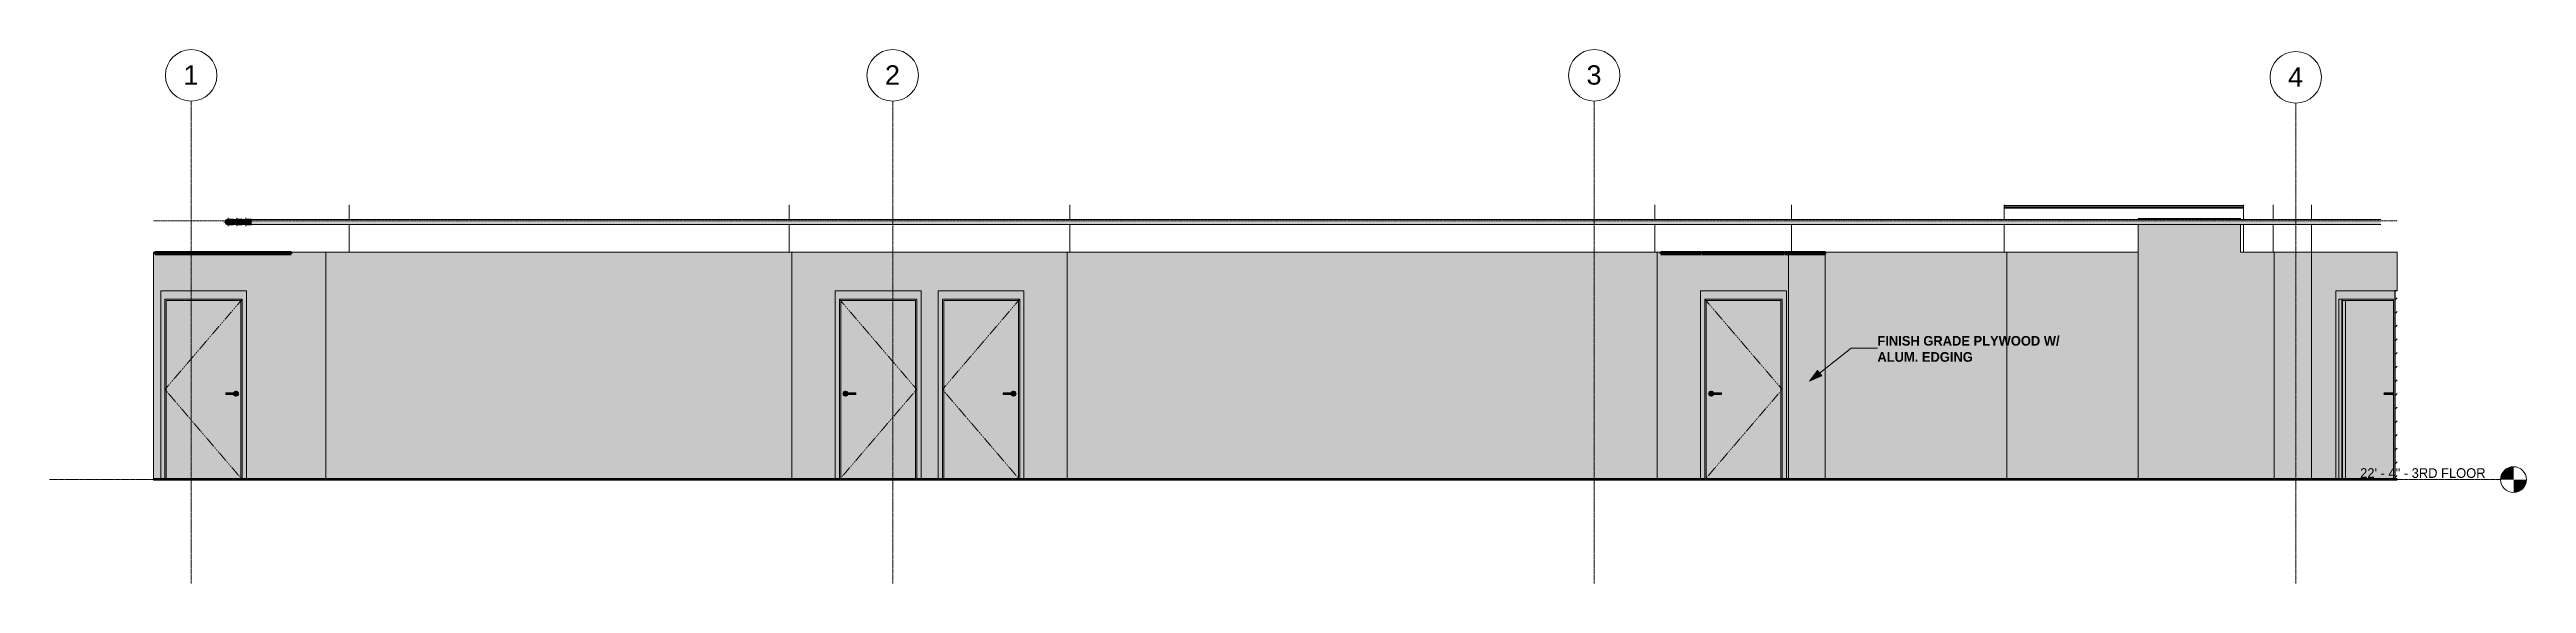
# Model space of a CAD drawing. Header units: inches. Extents: x -3547 to 1531, y 88 to 469.
# Drawn here: x -896 to 259, y 220 to 468 of the extents above; entities that cross this region are included whole.
import ezdxf

# ---------------------------------------------------------------- set-up
doc = ezdxf.new("R2010")
doc.units = ezdxf.units.IN
doc.header["$MEASUREMENT"] = 0
for name, pattern in [('Aligning Line 1_8_', [0.25, 0.125, -0.125]), ('Dash 1_16_', [0.125, 0.0625, -0.0625]), ('Grid Line 1_2_', [0.875, 0.5, -0.125, 0.125, -0.125])]:
    doc.linetypes.add(name, pattern=pattern)
for name, color, linetype, lineweight in [('0-2', 254, 'Continuous', 5), ('0-3', 165, 'Continuous', 5), ('0-4', 10, 'Continuous', 5), ('A-CLNG', 13, 'Continuous', 18), ('A-CLNG-1', 13, 'Continuous', 60), ('A-DOOR', 31, 'Continuous', 18), ('A-DOOR-1', 31, 'Dash 1_16_', 9), ('A-DOOR-2', 31, 'Continuous', 9), ('A-DOOR-FRAM', 31, 'Continuous', 9), ('A-DOOR-FRAM-1', 31, 'Continuous', 18), ('A-DOOR-FRAM-2', 31, 'Continuous', 30), ('A-FLOR-4', 250, 'Continuous', 60), ('A-FLOR-LEVL', 51, 'Continuous', 9), ('A-FLOR-LEVL-1', 51, 'Grid Line 1_2_', 9), ('A-FLOR-LEVL-2', 9, 'Continuous', 9), ('A-FLOR-LEVL-3', 147, 'Continuous', 9), ('A-ROOF-1', 7, 'Continuous', 18), ('A-WALL', 113, 'Continuous', 18), ('A-WALL-2', 113, 'Continuous', 5), ('G-ANNO-SYMB-2', 9, 'Aligning Line 1_8_', 9), ('G-ANNO-TEXT', 231, 'Continuous', 9), ('I-WALL', 2, 'Continuous', 18), ('I-WALL-1', 2, 'Continuous', 5), ('P-PIPE', 3, 'Continuous', 9), ('P-PIPE-1', 3, 'Continuous', 5), ('P-PIPE-CNTR', 3, 'Continuous', 9), ('S-BEAM', 12, 'Continuous', 9), ('S-GRID-1', 1, 'Grid Line 1_2_', 9), ('S-GRID-IDEN', 1, 'Continuous', 9), ('S-GRID-IDEN-1', 147, 'Continuous', 9)]:
    doc.layers.add(name, color=color, linetype=linetype, lineweight=lineweight)
doc.styles.add('Arial', font='arial.ttf', dxfattribs={"height": 9})
doc.styles.add('Century Gothic', font='ufonts.com_century-gothic.ttf', dxfattribs={"height": 4.5})
doc.styles.add('Century Gothic_B', font='GOTHICB.TTF', dxfattribs={"height": 4.5})

msp = doc.modelspace()

# ---------------------------------------------------------------- texts
at = {"layer": 'A-FLOR-LEVL', "insert": (181.2, 273.3), "char_height": 4.5, "width": 72.568, "attachment_point": 1, "style": 'Century Gothic'}
msp.add_mtext('22\' - 4" - 3RD FLOOR', dxfattribs=at)
at = {"layer": 'G-ANNO-TEXT', "char_height": 4.5, "attachment_point": 1, "style": 'Century Gothic_B'}
for s, insert, width in [('FINISH GRADE PLYWOOD W/', (-43.8, 334.9), 104.232), ('ALUM. EDGING', (-43.8, 327.4), 55.752)]:
    msp.add_mtext(s, dxfattribs=dict(at, insert=insert, width=width))

# ---------------------------------------------------------------- blocks, each defined once
blk = doc.blocks.new('Level - Level Head - Circle-V15-Elevation 12 - a')
at = {"layer": 'A-FLOR-LEVL'}
h = blk.add_hatch(color=256, dxfattribs=at)
edge = h.paths.add_edge_path(flags=0)
edge.add_line((-2398.8, 268), (-2404.8, 268))
edge.add_arc((-2398.8, 268), 6, 90, 180, ccw=False)
edge.add_line((-2398.8, 274), (-2398.8, 268))
h = blk.add_hatch(color=256, dxfattribs=at)
edge = h.paths.add_edge_path(flags=0)
edge.add_line((-2398.8, 262), (-2398.8, 268))
edge.add_line((-2398.8, 268), (-2392.8, 268))
edge.add_arc((-2398.8, 268), 6, 270, 360, ccw=False)
at = {"layer": 'A-FLOR-LEVL-2'}
blk.add_circle((-2398.8, 268), 6, dxfattribs=at)
blk = doc.blocks.new('CTR - 2nd Phase_rvt-3-Elevation 12 - a')
at = {"layer": 'A-FLOR-LEVL-1'}
blk.add_line((-3547.3, 268), (-2404.8, 268), dxfattribs=at)
at = {"layer": 'G-ANNO-SYMB-2'}
blk.add_line((-2453.1, 388.6), (-3498.9, 388.6), dxfattribs=at)
at = {"layer": '0-2'}
blk.add_blockref('Level - Level Head - Circle-V15-Elevation 12 - a', (0, 0), dxfattribs=at)
at = {"layer": 'A-FLOR-LEVL', "insert": (-2470.3, 273.3), "char_height": 4.5, "width": 72.568, "attachment_point": 1, "style": 'Century Gothic'}
blk.add_mtext('22\' - 4" - 3RD FLOOR', dxfattribs=at)
blk = doc.blocks.new('Level - Level Head - Circle-V16-Elevation 12 - a')
at = {"layer": 'A-FLOR-LEVL'}
h = blk.add_hatch(color=256, dxfattribs=at)
edge = h.paths.add_edge_path(flags=0)
edge.add_line((-2398.8, 268), (-2404.8, 268))
edge.add_arc((-2398.8, 268), 6, 90, 180, ccw=False)
edge.add_line((-2398.8, 274), (-2398.8, 268))
h = blk.add_hatch(color=256, dxfattribs=at)
edge = h.paths.add_edge_path(flags=0)
edge.add_line((-2398.8, 262), (-2398.8, 268))
edge.add_line((-2398.8, 268), (-2392.8, 268))
edge.add_arc((-2398.8, 268), 6, -90, 0, ccw=False)
at = {"layer": 'A-FLOR-LEVL-3'}
blk.add_circle((-2398.8, 268), 6, dxfattribs=at)
blk = doc.blocks.new('CTR - 1st Phase - Unit Layouts_rvt-3-Elevation 12 - a')
at = {"layer": 'A-FLOR-LEVL-1'}
blk.add_line((-3547.3, 268), (-2404.8, 268), dxfattribs=at)
at = {"layer": '0-3'}
blk.add_blockref('Level - Level Head - Circle-V16-Elevation 12 - a', (0, 0), dxfattribs=at)
at = {"layer": 'A-FLOR-LEVL', "insert": (-2470.3, 273.3), "char_height": 4.5, "width": 72.568, "attachment_point": 1, "style": 'Century Gothic'}
blk.add_mtext('22\' - 4" - 3RD FLOOR', dxfattribs=at)
blk = doc.blocks.new('Grid - Grid Head - Circle-50561-Elevation 12 - a')
at = {"layer": 'S-GRID-IDEN-1'}
for start, end in [(0, 180), (180, 360)]:
    blk.add_arc((-3481.3, 456.3), 12, start, end, dxfattribs=at)
blk = doc.blocks.new('CTR - 1st Phase - Shell_rvt-3-Elevation 12 - a')
at = {"layer": 'A-FLOR-4'}
blk.add_line((-2453.1, 268), (-3498.9, 268), dxfattribs=at)
at = {"layer": 'A-FLOR-LEVL-1'}
blk.add_line((-3547.3, 268), (-2404.8, 268), dxfattribs=at)
at = {"layer": 'A-ROOF-1'}
for p, q in [((-3407.7, 396), (-3407.7, 389.2)), ((-3202.6, 396), (-3202.6, 389.2)), ((-3071.7, 396), (-3071.7, 389.2)), ((-2799.1, 396), (-2799.1, 389.2)), ((-2735.4, 396), (-2735.4, 389.2)), ((-2636.2, 396), (-2636.2, 389.2)), ((-2524.7, 396), (-2524.7, 389.2)), ((-2510.9, 396), (-2510.9, 389.2)), ((-2493, 396), (-2493, 389.2)), ((-3407.7, 386.8), (-3407.7, 374)), ((-3202.6, 386.8), (-3202.6, 373.9)), ((-3071.7, 386.8), (-3071.7, 373.9)), ((-2799.1, 386.8), (-2799.1, 373.9)), ((-2735.4, 386.8), (-2735.4, 373.9)), ((-2636.2, 386.8), (-2636.2, 373.9)), ((-2524.7, 386.8), (-2524.7, 373.9)), ((-2510.9, 386.8), (-2510.9, 373.9)), ((-2493, 386.8), (-2493, 373.9))]:
    blk.add_line(p, q, dxfattribs=at)
at = {"layer": 'S-GRID-1'}
for p, q in [((-3481.3, 219.6), (-3481.3, 444.3)), ((-3154.3, 219.6), (-3154.3, 444.3)), ((-2827.3, 219.6), (-2827.3, 444.3)), ((-2500.3, 219.6), (-2500.3, 443.4))]:
    blk.add_line(p, q, dxfattribs=at)
at = {"layer": '0-3'}
for name, p in [('Grid - Grid Head - Circle-50561-Elevation 12 - a', (0, 0)), ('Grid - Grid Head - Circle-50561-Elevation 12 - a', (327, 0)), ('Grid - Grid Head - Circle-50561-Elevation 12 - a', (654, 0)), ('Grid - Grid Head - Circle-50561-Elevation 12 - a', (981, -0.9)), ('Level - Level Head - Circle-V16-Elevation 12 - a', (0, 0))]:
    blk.add_blockref(name, p, dxfattribs=at)
at = {"layer": 'A-FLOR-LEVL', "insert": (-2470.3, 273.3), "char_height": 4.5, "width": 72.568, "attachment_point": 1, "style": 'Century Gothic'}
blk.add_mtext('22\' - 4" - 3RD FLOOR', dxfattribs=at)
at = {"layer": 'S-GRID-IDEN', "char_height": 9, "width": 8.484, "attachment_point": 1, "style": 'Arial'}
for s, insert in [('1', (-3484.9, 461)), ('2', (-3157.9, 461)), ('3', (-2830.9, 461)), ('4', (-2503.9, 460.1))]:
    blk.add_mtext(s, dxfattribs=dict(at, insert=insert))
blk = doc.blocks.new('CTR - 1st Phase -Stairs _ Elevators_rvt-3-Elevation 12 - a')
at = {"layer": 'A-FLOR-LEVL-1'}
blk.add_line((-3547.3, 268), (-2404.8, 268), dxfattribs=at)
at = {"layer": '0-3'}
blk.add_blockref('Level - Level Head - Circle-V16-Elevation 12 - a', (0, 0), dxfattribs=at)
at = {"layer": 'A-FLOR-LEVL', "insert": (-2470.3, 273.3), "char_height": 4.5, "width": 72.568, "attachment_point": 1, "style": 'Century Gothic'}
blk.add_mtext('22\' - 4" - 3RD FLOOR', dxfattribs=at)
blk = doc.blocks.new('HOLLOW METAL - UNIT DOOR-1758958-Elevation 12 - a')
at = {"layer": 'A-DOOR-2'}
for points in [[(-2454.8, 268), (-2454.8, 307.2), (-2454.9, 307.4), (-2455, 307.6), (-2459, 307.6), (-2459, 307.7), (-2459.1, 307.7), (-2459.2, 307.9), (-2459.2, 308.1), (-2459.1, 308.3), (-2459, 308.3), (-2459, 308.4), (-2458.9, 308.4), (-2455, 308.4), (-2454.9, 308.6), (-2454.8, 308.8), (-2454.8, 351.4), (-2477.1, 351.4), (-2477.1, 268)], [(-2459.2, 308), (-2456.2, 308), (-2456.2, 308.2), (-2456.1, 308.3), (-2456, 308.4), (-2456, 308.4), (-2459, 308.4), (-2459, 308.3), (-2459.1, 308.3), (-2459.2, 308.1)], [(-2456.1, 307.6), (-2456, 307.6), (-2456.1, 307.7), (-2456.2, 307.7), (-2456.2, 307.9), (-2456.2, 308), (-2459.2, 308), (-2459.1, 307.8), (-2459, 307.7), (-2459, 307.6), (-2458.9, 307.6), (-2456.1, 307.6)], [(-2454.9, 308), (-2454.9, 308), (-2454.9, 308.2), (-2455, 308.3), (-2455.1, 308.4), (-2455.2, 308.4), (-2456, 308.4), (-2456.1, 308.3), (-2456.2, 308.3), (-2456.2, 308.1), (-2456.2, 308), (-2454.9, 308)], [(-2455.1, 307.6), (-2455, 307.6), (-2455, 307.7), (-2454.9, 307.7), (-2454.9, 307.9), (-2454.9, 308), (-2456.2, 308), (-2456.2, 307.8), (-2456.1, 307.7), (-2456, 307.6), (-2455.9, 307.6), (-2455.9, 307.6), (-2455.2, 307.6), (-2455.2, 307.6)], [(-2454.8, 308), (-2454.8, 308.4), (-2455.1, 308.4), (-2455, 308.3), (-2454.9, 308.3), (-2454.9, 308.1), (-2454.9, 308)], [(-2454.9, 307.6), (-2454.8, 307.6), (-2454.8, 308), (-2454.9, 308), (-2454.9, 307.8), (-2455, 307.7), (-2455.1, 307.6), (-2455, 307.6), (-2454.9, 307.6)]]:
    blk.add_hatch(color=256, dxfattribs=at).paths.add_polyline_path(points, flags=0)
h = blk.add_hatch(dxfattribs=at)
h.set_pattern_fill('FP_3', color=256, style=0, pattern_type=2)
h.set_pattern_definition([(45, (-3336.265, 0), (-3.18198, 3.18198), [])])
h.paths.add_polyline_path([(-2453.1, 268), (-2453.1, 356), (-2454.2, 356), (-2454.2, 268)], flags=0)
h = blk.add_hatch(color=256, dxfattribs=at)
h.paths.add_polyline_path([(-2454.8, 307.2), (-2454.8, 307.6), (-2455, 307.6), (-2454.9, 307.4), (-2454.8, 307.2)], flags=0)
h.paths.add_polyline_path([(-2454.9, 308.4), (-2454.8, 308.4), (-2454.8, 308.8), (-2454.9, 308.6), (-2455, 308.4), (-2454.9, 308.4)], flags=0)
at = {"layer": 'A-DOOR-FRAM'}
for points in [[(-2481.2, 268), (-2480.3, 268), (-2480.3, 352), (-2454.8, 352), (-2454.8, 268), (-2454.2, 268), (-2454.2, 356), (-2481.7, 356), (-2481.7, 268)], [(-2478.9, 268), (-2478.9, 352), (-2480.3, 352), (-2480.3, 268)], [(-2478.5, 268), (-2478.5, 351.4), (-2454.8, 351.4), (-2454.8, 352), (-2478.9, 352), (-2478.9, 268)], [(-2477.6, 268), (-2477.1, 268), (-2477.1, 351.4), (-2478.5, 351.4), (-2478.5, 268)]]:
    blk.add_hatch(color=256, dxfattribs=at).paths.add_polyline_path(points, flags=0)
at = {"layer": 'A-DOOR-2'}
for p, q in [((-2456, 308.4), (-2458.9, 308.4)), ((-2458.9, 307.6), (-2456, 307.6)), ((-2454.8, 308.4), (-2455.1, 308.4)), ((-2455.1, 307.6), (-2454.8, 307.6))]:
    blk.add_line(p, q, dxfattribs=at)
at = {"layer": 'A-DOOR-2', "flags": 128}
for points in [[(-2455.1, 308.4), (-2455.1, 308.4), (-2455.2, 308.4), (-2455.2, 308.4), (-2455.2, 308.4), (-2455.2, 308.4), (-2455.2, 308.4), (-2455.3, 308.4), (-2455.3, 308.4), (-2455.3, 308.4), (-2455.3, 308.4), (-2455.3, 308.4), (-2455.4, 308.4), (-2455.4, 308.4), (-2455.4, 308.4), (-2455.4, 308.4), (-2455.5, 308.4), (-2455.5, 308.4), (-2455.5, 308.4), (-2455.5, 308.4), (-2455.6, 308.4), (-2455.6, 308.4), (-2455.6, 308.4), (-2455.6, 308.4), (-2455.6, 308.4), (-2455.7, 308.4), (-2455.7, 308.4), (-2455.7, 308.4), (-2455.7, 308.4), (-2455.8, 308.4), (-2455.8, 308.4), (-2455.8, 308.4), (-2455.8, 308.4), (-2455.8, 308.4), (-2455.9, 308.4), (-2455.9, 308.4), (-2455.9, 308.4), (-2455.9, 308.4), (-2455.9, 308.4), (-2456, 308.4), (-2456, 308.4)], [(-2456, 307.6), (-2455.9, 307.6), (-2455.9, 307.6), (-2455.9, 307.6), (-2455.9, 307.6), (-2455.9, 307.6), (-2455.9, 307.6), (-2455.8, 307.6), (-2455.8, 307.6), (-2455.8, 307.6), (-2455.8, 307.6), (-2455.7, 307.6), (-2455.7, 307.6), (-2455.7, 307.6), (-2455.7, 307.6), (-2455.7, 307.6), (-2455.6, 307.6), (-2455.6, 307.6), (-2455.6, 307.6), (-2455.6, 307.6), (-2455.5, 307.6), (-2455.5, 307.6), (-2455.5, 307.6), (-2455.5, 307.6), (-2455.4, 307.6), (-2455.4, 307.6), (-2455.4, 307.6), (-2455.4, 307.6), (-2455.4, 307.6), (-2455.3, 307.6), (-2455.3, 307.6), (-2455.3, 307.6), (-2455.3, 307.6), (-2455.2, 307.6), (-2455.2, 307.6), (-2455.2, 307.6), (-2455.2, 307.6), (-2455.2, 307.6), (-2455.1, 307.6), (-2455.1, 307.6), (-2455.1, 307.6)]]:
    blk.add_lwpolyline(points, dxfattribs=at)
at = {"layer": 'A-DOOR-2'}
for centre, major_axis, start_param, end_param in [((-2458.9, 308), (0, 0.394), 0, 1.570796), ((-2458.9, 308), (0, 0.394), 1.570796, 3.141593), ((-2454.2, 308), (0, 1.18), 0.785398, 1.228112), ((-2454.2, 308), (0, 1.18), 1.911805, 2.356194)]:
    blk.add_ellipse(centre, major_axis=major_axis, ratio=0.707107, start_param=start_param, end_param=end_param, dxfattribs=at)
at = {"layer": 'A-DOOR-FRAM'}
for p, q in [((-2454.2, 356), (-2481.7, 356)), ((-2481.7, 268), (-2481.7, 356)), ((-2480.3, 268), (-2480.3, 352)), ((-2480.3, 352), (-2454.8, 352)), ((-2478.9, 268), (-2478.9, 352)), ((-2478.5, 268), (-2478.5, 351.4)), ((-2478.5, 351.4), (-2454.8, 351.4)), ((-2477.1, 268), (-2477.1, 351.4)), ((-2454.8, 352), (-2454.8, 268))]:
    blk.add_line(p, q, dxfattribs=at)
at = {"layer": 'A-DOOR-FRAM-2'}
for p, q in [((-2454.2, 356), (-2454.2, 268)), ((-2453.1, 356), (-2454.2, 356)), ((-2454.2, 268), (-2453.1, 268))]:
    blk.add_line(p, q, dxfattribs=at)
blk = doc.blocks.new('HOLLOW METAL - UNIT DOOR-V9-Elevation 12 - a')
at = {"layer": 'A-DOOR'}
h = blk.add_hatch(color=256, dxfattribs=at)
h.paths.add_polyline_path([(-3106.8, 268), (-3095.7, 268), (-3095.7, 351.4), (-3130.5, 351.4), (-3130.5, 268)], flags=0)
h.paths.add_polyline_path([(-3098, 306.8), (-3098.3, 306.9), (-3098.6, 307), (-3098.8, 307.2), (-3099, 307.4), (-3099.1, 307.6), (-3102.8, 307.6), (-3102.8, 308.4), (-3099.1, 308.4), (-3099, 308.6), (-3098.8, 308.8), (-3098.6, 309), (-3098.3, 309.1), (-3098, 309.2), (-3097.7, 309.1), (-3097.4, 309), (-3097.1, 308.8), (-3097, 308.6), (-3096.8, 308.3), (-3096.8, 308), (-3096.8, 307.7), (-3097, 307.4), (-3097.1, 307.2), (-3097.4, 307), (-3097.7, 306.9)], flags=0)
for points in [[(-3099.2, 308), (-3098.7, 308), (-3098.7, 308.4), (-3102.8, 308.4), (-3102.8, 308), (-3099.6, 308)], [(-3099, 307.6), (-3098.7, 307.6), (-3098.7, 308), (-3102.8, 308), (-3102.8, 307.6), (-3099.1, 307.6)], [(-3098.5, 308), (-3097.7, 308), (-3097.7, 308.1), (-3097.8, 308.3), (-3097.9, 308.3), (-3098, 308.4), (-3098, 308.4), (-3098.2, 308.4), (-3098.3, 308.4), (-3098.7, 308.4), (-3098.7, 308), (-3098.6, 308)]]:
    blk.add_hatch(color=256, dxfattribs=at).paths.add_polyline_path(points, flags=0)
h = blk.add_hatch(color=256, dxfattribs=at)
h.paths.add_polyline_path([(-3097.8, 308.3), (-3097.7, 308.1), (-3097.7, 308.1), (-3097.7, 308), (-3097.7, 307.9), (-3097.8, 307.7), (-3097.8, 307.8), (-3097.7, 308), (-3097.8, 308.3)], flags=0)
h.paths.add_polyline_path([(-3098, 306.8), (-3097.7, 306.9), (-3097.4, 307), (-3097.1, 307.2), (-3097, 307.4), (-3096.8, 307.7), (-3096.8, 308), (-3096.8, 308.3), (-3097, 308.6), (-3097.1, 308.8), (-3097.4, 309), (-3097.7, 309.1), (-3098, 309.2), (-3098.3, 309.1), (-3098.6, 309), (-3098.8, 308.8), (-3099, 308.6), (-3099.1, 308.4), (-3098.1, 308.4), (-3098.1, 308.4), (-3097.9, 308.4), (-3097.8, 308.3), (-3097.8, 308.3), (-3097.7, 308), (-3097.8, 307.7), (-3097.9, 307.6), (-3098, 307.6), (-3098.2, 307.6), (-3098.3, 307.6), (-3099.1, 307.6), (-3099, 307.4), (-3098.8, 307.2), (-3098.6, 307), (-3098.3, 306.9)], flags=0)
h = blk.add_hatch(color=256, dxfattribs=at)
h.paths.add_polyline_path([(-3097.8, 307.7), (-3097.7, 307.9), (-3097.7, 307.9), (-3097.7, 308), (-3097.7, 308), (-3097.8, 307.7)], flags=0)
h.paths.add_polyline_path([(-3098.7, 307.6), (-3098.6, 307.6), (-3098, 307.6), (-3097.8, 307.7), (-3097.8, 307.7), (-3097.7, 308), (-3098.7, 308), (-3098.7, 307.6)], flags=0)
at = {"layer": 'A-DOOR-FRAM-1'}
for points in [[(-3133.1, 268), (-3131.1, 268), (-3131.1, 352), (-3095.1, 352), (-3095.1, 268), (-3093.1, 268), (-3093.1, 356), (-3133.1, 356), (-3133.1, 332)], [(-3131.1, 268), (-3130.5, 268), (-3130.5, 351.4), (-3095.7, 351.4), (-3095.7, 268), (-3095.1, 268), (-3095.1, 352), (-3131.1, 352), (-3131.1, 332)]]:
    blk.add_hatch(color=256, dxfattribs=at).paths.add_polyline_path(points, flags=0)
at = {"layer": 'A-DOOR-1'}
for p, q in [((-3095.1, 352), (-3131.1, 310)), ((-3131.1, 310), (-3095.1, 268))]:
    blk.add_line(p, q, dxfattribs=at)
at = {"layer": 'A-DOOR-2'}
for p, q in [((-3098.7, 308.4), (-3102.8, 308.4)), ((-3102.8, 308), (-3102.8, 308.4)), ((-3102.8, 307.6), (-3102.8, 308)), ((-3102.8, 307.6), (-3098.7, 307.6))]:
    blk.add_line(p, q, dxfattribs=at)
at = {"layer": 'A-DOOR-2', "flags": 128}
for points in [[(-3098.1, 308.4), (-3098.2, 308.4), (-3098.6, 308.4), (-3098.7, 308.4)], [(-3098.7, 307.6), (-3098.3, 307.6), (-3098.1, 307.6), (-3098.1, 307.6)]]:
    blk.add_lwpolyline(points, dxfattribs=at)
at = {"layer": 'A-DOOR-2'}
for start, end in [(0, 160.3657), (199.5633, 0)]:
    blk.add_arc((-3098, 308), 1.18, start, end, dxfattribs=at)
at = {"layer": 'A-DOOR-FRAM'}
for p, q in [((-3133.1, 268), (-3133.1, 356)), ((-3093.1, 356), (-3133.1, 356)), ((-3131.1, 268), (-3131.1, 352)), ((-3131.1, 352), (-3095.1, 352)), ((-3130.5, 268), (-3130.5, 351.4)), ((-3130.5, 351.4), (-3095.7, 351.4)), ((-3095.7, 351.4), (-3095.7, 268)), ((-3095.1, 352), (-3095.1, 268)), ((-3093.1, 268), (-3093.1, 356))]:
    blk.add_line(p, q, dxfattribs=at)
blk = doc.blocks.new('HOLLOW METAL - UNIT DOOR-1759144-Elevation 12 - a')
at = {"layer": 'A-DOOR'}
h = blk.add_hatch(color=256, dxfattribs=at)
h.paths.add_polyline_path([(-3178.5, 268), (-3143.7, 268), (-3143.7, 351.4), (-3178.5, 351.4), (-3178.5, 300)], flags=0)
h.paths.add_polyline_path([(-3176.3, 306.8), (-3176.6, 306.9), (-3176.9, 307), (-3177.1, 307.2), (-3177.3, 307.4), (-3177.4, 307.7), (-3177.5, 308), (-3177.4, 308.3), (-3177.3, 308.6), (-3177.1, 308.8), (-3176.9, 309), (-3176.6, 309.1), (-3176.2, 309.2), (-3176, 309.1), (-3175.7, 309), (-3175.4, 308.8), (-3175.2, 308.6), (-3175.2, 308.4), (-3171.4, 308.4), (-3171.4, 307.6), (-3175.2, 307.6), (-3175.2, 307.4), (-3175.4, 307.2), (-3175.7, 307), (-3176, 306.9), (-3176.2, 306.8)], flags=0)
h = blk.add_hatch(color=256, dxfattribs=at)
h.paths.add_polyline_path([(-3176.4, 307.7), (-3176.5, 307.9), (-3176.6, 307.9), (-3176.6, 308), (-3176.5, 308.1), (-3176.5, 308.3), (-3176.5, 308.3), (-3176.5, 308), (-3176.5, 307.7)], flags=0)
h.paths.add_polyline_path([(-3176.3, 306.8), (-3176, 306.9), (-3175.7, 307), (-3175.4, 307.2), (-3175.2, 307.4), (-3175.2, 307.6), (-3176.3, 307.6), (-3176.4, 307.7), (-3176.4, 307.7), (-3176.5, 308), (-3176.4, 308.3), (-3176.3, 308.4), (-3176.2, 308.4), (-3176.1, 308.4), (-3176, 308.4), (-3175.2, 308.4), (-3175.2, 308.6), (-3175.4, 308.8), (-3175.7, 309), (-3176, 309.1), (-3176.3, 309.2), (-3176.6, 309.1), (-3176.9, 309), (-3177.1, 308.8), (-3177.3, 308.6), (-3177.4, 308.3), (-3177.5, 308), (-3177.4, 307.7), (-3177.3, 307.4), (-3177.1, 307.2), (-3176.9, 307), (-3176.6, 306.9)], flags=0)
h = blk.add_hatch(color=256, dxfattribs=at)
h.paths.add_polyline_path([(-3176.4, 308.3), (-3176.5, 308.1), (-3176.6, 308.1), (-3176.6, 308), (-3176.5, 308), (-3176.5, 308.3)], flags=0)
h.paths.add_polyline_path([(-3176.3, 308), (-3175.6, 308), (-3175.6, 308.4), (-3175.6, 308.4), (-3176.2, 308.4), (-3176.2, 308.4), (-3176.3, 308.4), (-3176.4, 308.3), (-3176.4, 308.3), (-3176.5, 308), (-3176.3, 308)], flags=0)
for points in [[(-3175.6, 307.6), (-3175.6, 308), (-3176.6, 308), (-3176.5, 307.9), (-3176.5, 307.7), (-3176.4, 307.7), (-3176.3, 307.6), (-3176.2, 307.6), (-3176.1, 307.6), (-3176, 307.6), (-3175.6, 307.6)], [(-3175.6, 308), (-3171.4, 308), (-3171.4, 308.4), (-3175.6, 308.4), (-3175.6, 308.1)], [(-3174.2, 307.6), (-3171.4, 307.6), (-3171.4, 308), (-3175.6, 308), (-3175.6, 307.6), (-3174.7, 307.6)]]:
    blk.add_hatch(color=256, dxfattribs=at).paths.add_polyline_path(points, flags=0)
at = {"layer": 'A-DOOR-FRAM-1'}
for points in [[(-3179.1, 268), (-3179.1, 352), (-3143.1, 352), (-3143.1, 268), (-3141.1, 268), (-3141.1, 356), (-3181.1, 356), (-3181.1, 268)], [(-3178.5, 268), (-3178.5, 351.4), (-3143.7, 351.4), (-3143.7, 268), (-3143.1, 268), (-3143.1, 352), (-3179.1, 352), (-3179.1, 268)]]:
    blk.add_hatch(color=256, dxfattribs=at).paths.add_polyline_path(points, flags=0)
at = {"layer": 'A-DOOR-1'}
for p, q in [((-3179.1, 352), (-3143.1, 310)), ((-3143.1, 310), (-3179.1, 268))]:
    blk.add_line(p, q, dxfattribs=at)
at = {"layer": 'A-DOOR-2'}
for p, q in [((-3171.4, 308.4), (-3175.6, 308.4)), ((-3175.6, 307.6), (-3171.4, 307.6)), ((-3171.4, 308.4), (-3171.4, 308)), ((-3171.4, 308), (-3171.4, 307.6))]:
    blk.add_line(p, q, dxfattribs=at)
at = {"layer": 'A-DOOR-2', "flags": 128}
for points in [[(-3175.6, 308.4), (-3175.6, 308.4), (-3175.6, 308.4), (-3175.7, 308.4), (-3175.7, 308.4), (-3175.7, 308.4), (-3175.7, 308.4), (-3175.7, 308.4), (-3175.8, 308.4), (-3175.8, 308.4), (-3175.8, 308.4), (-3175.8, 308.4), (-3175.9, 308.4), (-3175.9, 308.4), (-3175.9, 308.4), (-3175.9, 308.4), (-3175.9, 308.4), (-3176, 308.4), (-3176, 308.4), (-3176, 308.4), (-3176, 308.4), (-3176, 308.4), (-3176, 308.4), (-3176, 308.4), (-3176.1, 308.4), (-3176.1, 308.4), (-3176.1, 308.4), (-3176.1, 308.4), (-3176.1, 308.4), (-3176.1, 308.4), (-3176.1, 308.4), (-3176.1, 308.4), (-3176.1, 308.4), (-3176.2, 308.4), (-3176.2, 308.4), (-3176.2, 308.4), (-3176.2, 308.4), (-3176.2, 308.4), (-3176.2, 308.4), (-3176.2, 308.4)], [(-3176.2, 307.6), (-3176.2, 307.6), (-3176.2, 307.6), (-3176.2, 307.6), (-3176.2, 307.6), (-3176.2, 307.6), (-3176.2, 307.6), (-3176.1, 307.6), (-3176.1, 307.6), (-3176.1, 307.6), (-3176.1, 307.6), (-3176.1, 307.6), (-3176.1, 307.6), (-3176.1, 307.6), (-3176.1, 307.6), (-3176.1, 307.6), (-3176.1, 307.6), (-3176, 307.6), (-3176, 307.6), (-3176, 307.6), (-3176, 307.6), (-3176, 307.6), (-3176, 307.6), (-3175.9, 307.6), (-3175.9, 307.6), (-3175.9, 307.6), (-3175.9, 307.6), (-3175.9, 307.6), (-3175.8, 307.6), (-3175.8, 307.6), (-3175.8, 307.6), (-3175.8, 307.6), (-3175.7, 307.6), (-3175.7, 307.6), (-3175.7, 307.6), (-3175.7, 307.6), (-3175.7, 307.6), (-3175.6, 307.6), (-3175.6, 307.6), (-3175.6, 307.6), (-3175.6, 307.6)]]:
    blk.add_lwpolyline(points, dxfattribs=at)
at = {"layer": 'A-DOOR-2'}
for start, end in [(19.6343, 180), (180, 340.4367)]:
    blk.add_arc((-3176.3, 308), 1.18, start, end, dxfattribs=at)
at = {"layer": 'A-DOOR-FRAM'}
for p, q in [((-3141.1, 356), (-3181.1, 356)), ((-3181.1, 356), (-3181.1, 268)), ((-3179.1, 352), (-3143.1, 352)), ((-3179.1, 268), (-3179.1, 352)), ((-3178.5, 351.4), (-3143.7, 351.4)), ((-3178.5, 268), (-3178.5, 351.4)), ((-3143.7, 351.4), (-3143.7, 268)), ((-3143.1, 352), (-3143.1, 268)), ((-3141.1, 356), (-3141.1, 268))]:
    blk.add_line(p, q, dxfattribs=at)
blk = doc.blocks.new('HOLLOW METAL - UNIT DOOR-2058696-Elevation 12 - a')
at = {"layer": 'A-DOOR'}
h = blk.add_hatch(color=256, dxfattribs=at)
h.paths.add_polyline_path([(-2740.3, 268), (-2740.3, 351.4), (-2775.1, 351.4), (-2775.1, 268), (-2747.3, 268)], flags=0)
h.paths.add_polyline_path([(-2772.8, 306.8), (-2773.1, 306.9), (-2773.4, 307), (-2773.7, 307.2), (-2773.9, 307.4), (-2774, 307.7), (-2774, 308), (-2774, 308.3), (-2773.8, 308.6), (-2773.7, 308.8), (-2773.4, 309), (-2773.1, 309.1), (-2772.8, 309.2), (-2772.5, 309.1), (-2772.3, 309), (-2772, 308.8), (-2771.8, 308.6), (-2771.7, 308.4), (-2768, 308.4), (-2768, 307.6), (-2771.7, 307.6), (-2771.8, 307.4), (-2772, 307.2), (-2772.3, 307), (-2772.5, 306.9), (-2772.8, 306.8)], flags=0)
h = blk.add_hatch(color=256, dxfattribs=at)
h.paths.add_polyline_path([(-2773, 307.7), (-2773.1, 307.9), (-2773.1, 307.9), (-2773.1, 308), (-2773.1, 308.1), (-2773, 308.3), (-2773, 308.3), (-2773.1, 308), (-2773, 307.7)], flags=0)
h.paths.add_polyline_path([(-2772.8, 306.8), (-2772.5, 306.9), (-2772.3, 307), (-2772, 307.2), (-2771.8, 307.4), (-2771.7, 307.6), (-2772.9, 307.6), (-2773, 307.7), (-2773, 307.7), (-2773.1, 308), (-2773, 308.3), (-2772.9, 308.4), (-2772.8, 308.4), (-2772.7, 308.4), (-2772.6, 308.4), (-2771.7, 308.4), (-2771.8, 308.6), (-2772, 308.8), (-2772.3, 309), (-2772.5, 309.1), (-2772.8, 309.2), (-2773.1, 309.1), (-2773.4, 309), (-2773.7, 308.8), (-2773.9, 308.6), (-2774, 308.3), (-2774, 308), (-2774, 307.7), (-2773.8, 307.4), (-2773.7, 307.2), (-2773.4, 307), (-2773.1, 306.9)], flags=0)
h = blk.add_hatch(color=256, dxfattribs=at)
h.paths.add_polyline_path([(-2773, 308.3), (-2773.1, 308.1), (-2773.1, 308.1), (-2773.1, 308), (-2773.1, 308), (-2773, 308.3)], flags=0)
h.paths.add_polyline_path([(-2772.9, 308), (-2772.2, 308), (-2772.2, 308.4), (-2772.2, 308.4), (-2772.8, 308.4), (-2772.8, 308.4), (-2772.9, 308.4), (-2773, 308.3), (-2773, 308.3), (-2773.1, 308), (-2772.9, 308)], flags=0)
for points in [[(-2772.7, 307.6), (-2772.5, 307.6), (-2772.2, 307.6), (-2772.2, 308), (-2773.1, 308), (-2773.1, 307.9), (-2773, 307.7), (-2773, 307.7), (-2772.9, 307.6), (-2772.8, 307.6)], [(-2771.7, 308), (-2768, 308), (-2768, 308.4), (-2772.2, 308.4), (-2772.2, 308), (-2771.8, 308)], [(-2771.8, 307.6), (-2768, 307.6), (-2768, 308), (-2772.2, 308), (-2772.2, 307.6), (-2772, 307.6)]]:
    blk.add_hatch(color=256, dxfattribs=at).paths.add_polyline_path(points, flags=0)
at = {"layer": 'A-DOOR-FRAM-1'}
for points in [[(-2737.7, 268), (-2737.7, 356), (-2777.7, 356), (-2777.7, 268), (-2775.7, 268), (-2775.7, 352), (-2739.7, 352), (-2739.7, 268)], [(-2739.7, 268), (-2739.7, 352), (-2775.7, 352), (-2775.7, 268), (-2775.1, 268), (-2775.1, 351.4), (-2740.3, 351.4), (-2740.3, 268)]]:
    blk.add_hatch(color=256, dxfattribs=at).paths.add_polyline_path(points, flags=0)
at = {"layer": 'A-DOOR-1'}
for p, q in [((-2775.7, 352), (-2739.7, 310)), ((-2739.7, 310), (-2775.7, 268))]:
    blk.add_line(p, q, dxfattribs=at)
at = {"layer": 'A-DOOR-2'}
for p, q in [((-2768, 308.4), (-2772.2, 308.4)), ((-2772.2, 307.6), (-2768, 307.6)), ((-2768, 308.4), (-2768, 308)), ((-2768, 308), (-2768, 307.6))]:
    blk.add_line(p, q, dxfattribs=at)
at = {"layer": 'A-DOOR-2', "flags": 128}
for points in [[(-2772.2, 308.4), (-2772.6, 308.4), (-2772.7, 308.4), (-2772.7, 308.4)], [(-2772.7, 307.6), (-2772.6, 307.6), (-2772.2, 307.6), (-2772.2, 307.6)]]:
    blk.add_lwpolyline(points, dxfattribs=at)
at = {"layer": 'A-DOOR-2'}
for start, end in [(19.6343, 180), (180, 340.4367)]:
    blk.add_arc((-2772.8, 308), 1.18, start, end, dxfattribs=at)
at = {"layer": 'A-DOOR-FRAM'}
for p, q in [((-2775.7, 352), (-2739.7, 352)), ((-2775.7, 268), (-2775.7, 352)), ((-2775.1, 351.4), (-2740.3, 351.4)), ((-2775.1, 268), (-2775.1, 351.4)), ((-2740.3, 351.4), (-2740.3, 268)), ((-2739.7, 352), (-2739.7, 268))]:
    blk.add_line(p, q, dxfattribs=at)
blk = doc.blocks.new('Elbow - PVC - Sch 40 - Standard-2079255-Elevation 12 - a')
at = {"layer": 'P-PIPE'}
h = blk.add_hatch(color=256, dxfattribs=at)
h.paths.add_polyline_path([(-3464, 386.7), (-3463.7, 386.7), (-3463.3, 386.9), (-3463, 387), (-3462.8, 387.4), (-3462.7, 387.7), (-3462.7, 388), (-3462.7, 388.3), (-3462.9, 388.7), (-3463, 389), (-3463.4, 389.2), (-3463.7, 389.3), (-3464, 389.3), (-3464.3, 389.3), (-3464.7, 389.1), (-3465, 389), (-3465.2, 388.6), (-3465.3, 388.3), (-3465.3, 388), (-3465.3, 387.7), (-3465.1, 387.3), (-3465, 387), (-3464.6, 386.8), (-3464.3, 386.7), (-3464.2, 386.7)], flags=0)
h.paths.add_polyline_path([(-3464, 386.8), (-3464.3, 386.9), (-3464.6, 387), (-3464.8, 387.2), (-3465, 387.4), (-3465.1, 387.7), (-3465.2, 388), (-3465.1, 388.3), (-3465, 388.6), (-3464.8, 388.9), (-3464.6, 389), (-3464.3, 389.1), (-3464, 389.2), (-3463.7, 389.1), (-3463.4, 389), (-3463.2, 388.8), (-3463, 388.6), (-3462.8, 388.2), (-3462.8, 388), (-3462.9, 387.7), (-3463, 387.4), (-3463.2, 387.1), (-3463.4, 387), (-3463.7, 386.9), (-3463.8, 386.8)], flags=0)
for points in [[(-3462.6, 388), (-3462.6, 389.3), (-3463.9, 389.3), (-3463.6, 389.3), (-3463.3, 389.2), (-3463, 388.9), (-3462.8, 388.6), (-3462.7, 388.3), (-3462.6, 388)], [(-3462.6, 386.7), (-3462.6, 388), (-3462.7, 388), (-3462.7, 387.7), (-3462.9, 387.3), (-3463, 387), (-3463.3, 386.8), (-3463.7, 386.7), (-3463.9, 386.7), (-3462.8, 386.7), (-3462.7, 386.7)], [(-3462.6, 388), (-3461.5, 388), (-3461.5, 389.3), (-3462.6, 389.3), (-3462.6, 388.1)], [(-3461.5, 386.7), (-3461.5, 388), (-3462.6, 388), (-3462.6, 386.7), (-3462.2, 386.7)]]:
    blk.add_hatch(color=256, dxfattribs=at).paths.add_polyline_path(points, flags=0)
for p, q in [((-3465.2, 388.6), (-3465.2, 388.6)), ((-3464.6, 386.8), (-3464.6, 386.8)), ((-3461.5, 389.3), (-3462.6, 389.3)), ((-3462.6, 386.7), (-3461.5, 386.7)), ((-3461.5, 389.3), (-3461.5, 388)), ((-3461.5, 388), (-3461.5, 386.7))]:
    blk.add_line(p, q, dxfattribs=at)
at = {"layer": 'P-PIPE', "flags": 128}
for points in [[(-3465.3, 387.8), (-3465.3, 387.9), (-3465.3, 388)], [(-3465.1, 387.2), (-3465.1, 387.3), (-3465.1, 387.3)], [(-3464.8, 389.1), (-3464.7, 389.1), (-3464.7, 389.1)], [(-3464.3, 389.3), (-3464.1, 389.3), (-3464, 389.3)], [(-3464, 389.3), (-3463.8, 389.3), (-3463.4, 389.3), (-3462.8, 389.3), (-3462.6, 389.3)], [(-3462.6, 386.7), (-3463.3, 386.7), (-3463.8, 386.7), (-3464, 386.7), (-3464, 386.7)]]:
    blk.add_lwpolyline(points, dxfattribs=at)
at = {"layer": 'P-PIPE'}
for start, end in [(0, 180), (180, 0)]:
    blk.add_arc((-3464, 388), 1.34, start, end, dxfattribs=at)
blk = doc.blocks.new('Dimension Lumber - 2x10-2069430-Elevation 12 - a')
at = {"layer": 'S-BEAM'}
for points in [[(-2524.7, 395.7), (-2524.7, 396), (-2636.2, 396), (-2636.2, 395.7), (-2526.7, 395.7)], [(-2526.7, 395.7), (-2524.7, 395.7), (-2524.7, 395.7), (-2636.2, 395.7), (-2636.2, 395.7), (-2530.8, 395.7)]]:
    blk.add_hatch(color=256, dxfattribs=at).paths.add_polyline_path(points, flags=0)
blk.add_line((-2636.2, 395.7), (-2524.7, 395.7), dxfattribs=at)
blk.add_line((-2636.2, 395.7), (-2524.7, 395.7), dxfattribs=at)
blk = doc.blocks.new('Level - Level Head - Circle-50818-Elevation 12 - a')
at = {"layer": 'A-FLOR-LEVL'}
h = blk.add_hatch(color=256, dxfattribs=at)
edge = h.paths.add_edge_path(flags=0)
edge.add_line((-2398.8, 268), (-2404.8, 268))
edge.add_arc((-2398.8, 268), 6, 90, 180, ccw=False)
edge.add_line((-2398.8, 274), (-2398.8, 268))
h = blk.add_hatch(color=256, dxfattribs=at)
edge = h.paths.add_edge_path(flags=0)
edge.add_line((-2398.8, 262), (-2398.8, 268))
edge.add_line((-2398.8, 268), (-2392.8, 268))
edge.add_arc((-2398.8, 268), 6, 270, 360, ccw=False)
blk.add_circle((-2398.8, 268), 6, dxfattribs=at)

# ---------------------------------------------------------------- hatches: boundary and pattern name
at = {"layer": 'A-CLNG'}
msp.add_hatch(color=256, dxfattribs=at).paths.add_polyline_path([(-814.8, 373.1), (-783.2, 373.1), (-783.2, 373.8), (-846.8, 373.8), (-846.8, 373.1), (-842, 373.1)], flags=0)
h = msp.add_hatch(color=256, dxfattribs=at)
h.paths.add_polyline_path([(-144.7, 373.1), (-125.8, 373.1), (-125.8, 373.8), (-144.7, 373.8), (-144.7, 373.4)], flags=0)
h.paths.add_polyline_path([(-68.2, 373.1), (-68.2, 373.8), (-87.1, 373.8), (-87.1, 373.1), (-79.4, 373.1)], flags=0)
h.paths.add_polyline_path([(-125.5, 373.1), (-87.4, 373.1), (-87.4, 373.8), (-125.5, 373.8), (-125.5, 373.4)], flags=0)
at = {"layer": 'A-WALL-2'}
h = msp.add_hatch(color=256, dxfattribs=at)
h.paths.add_polyline_path([(67.6, 268), (77.8, 268), (77.8, 374), (15.3, 374), (15.3, 373.9), (16.6, 373.9), (16.6, 268)], flags=0)
h.paths.add_polyline_path([(125.5, 373.9), (126.8, 373.9), (126.8, 374), (125.5, 374), (125.5, 373.9)], flags=0)
at = {"layer": 'G-ANNO-TEXT'}
msp.add_hatch(color=256, dxfattribs=at).paths.add_polyline_path([(-75.4, 313.9), (-69.7, 316.3), (-71.7, 318.9)], flags=0)
at = {"layer": 'I-WALL'}
h = msp.add_hatch(color=256, dxfattribs=at)
h.paths.add_polyline_path([(-847.4, 268), (-844, 268), (-844, 356), (-804, 356), (-804, 268), (-767, 268), (-767, 374), (-847.4, 374), (-847.4, 309.2)], flags=0)
h.paths.add_polyline_path([(-798.4, 373.1), (-846.8, 373.1), (-846.8, 373.8), (-783.2, 373.8), (-783.2, 373.1)], flags=0)
for points in [[(-716.7, 268), (-690.2, 268), (-690.2, 374), (-767, 374), (-767, 268)], [(-489.6, 268), (-481.6, 268), (-481.6, 356), (-441.6, 356), (-441.6, 268), (-421.4, 268), (-421.4, 373.9), (-549.8, 373.9), (-549.8, 268), (-529.6, 268), (-529.6, 356), (-489.6, 356), (-489.6, 300)], [(198.4, 356), (198.4, 356), (198.4, 364)]]:
    msp.add_hatch(color=256, dxfattribs=at).paths.add_polyline_path(points, flags=0)
h = msp.add_hatch(color=256, dxfattribs=at)
h.paths.add_polyline_path([(-146.4, 268), (-126.2, 268), (-126.2, 356), (-86.2, 356), (-86.2, 268), (-85.2, 268), (-85.2, 373.1), (-87.1, 373.1), (-87.1, 373.8), (-85.2, 373.8), (-85.2, 374), (-146.4, 374), (-146.4, 332)], flags=0)
h.paths.add_polyline_path([(-95.8, 373.1), (-125.5, 373.1), (-125.5, 373.8), (-87.4, 373.8), (-87.4, 373.1)], flags=0)
h.paths.add_polyline_path([(-128.5, 373.1), (-144.7, 373.1), (-144.7, 373.8), (-125.8, 373.8), (-125.8, 373.1)], flags=0)
h = msp.add_hatch(color=256, dxfattribs=at)
h.paths.add_polyline_path([(-68.2, 268), (-68.2, 373.1), (-85.2, 373.1), (-85.2, 268)], flags=0)
h.paths.add_polyline_path([(-68.2, 373.8), (-68.2, 373.9), (-85.2, 373.9), (-85.2, 373.8), (-79.4, 373.8)], flags=0)
at = {"layer": 'I-WALL-1'}
h = msp.add_hatch(color=256, dxfattribs=at)
h.paths.add_polyline_path([(77.8, 268), (125.5, 268), (125.5, 386.8), (77.8, 386.8), (77.8, 332)], flags=0)
h.paths.add_polyline_path([(100.3, 389.2), (125.5, 389.2), (125.5, 389.7), (77.8, 389.7), (77.8, 389.2), (96.2, 389.2)], flags=0)
for points in [[(-651.4, 268), (-549.8, 268), (-549.8, 373.9), (-690.2, 373.9), (-690.2, 268)], [(-389.9, 268), (-146.4, 268), (-146.4, 373.9), (-421.4, 373.9), (-421.4, 268)], [(-63.1, 268), (10.6, 268), (10.6, 373.9), (-68.2, 373.9), (-68.2, 268)], [(10.6, 268), (16.6, 268), (16.6, 373.9), (10.6, 373.9), (10.6, 332)], [(131.5, 268), (132.6, 268), (132.6, 373.9), (125.5, 373.9), (125.5, 268)], [(141.1, 268), (141.1, 373.9), (132.6, 373.9), (132.6, 268), (133, 268)], [(158.5, 268), (158.5, 373.9), (141.1, 373.9), (141.1, 268)], [(169.8, 268), (169.8, 356), (198.4, 356), (198.4, 373.9), (158.5, 373.9), (158.5, 268), (165.7, 268)]]:
    msp.add_hatch(color=256, dxfattribs=at).paths.add_polyline_path(points, flags=0)
at = {"layer": 'P-PIPE'}
for points in [[(-812.5, 386.8), (-812.1, 386.9), (-811.9, 387), (-811.7, 387.2), (-811.5, 387.4), (-811.4, 387.7), (-811.3, 388.1), (-811.4, 388.3), (-811.5, 388.6), (-811.7, 388.9), (-812, 389.1), (-812.2, 389.1), (-812.5, 389.2), (-812.8, 389.1), (-813.1, 389), (-813.3, 388.8), (-813.6, 388.6), (-813.7, 388.3), (-813.7, 388), (-813.7, 387.7), (-813.5, 387.4), (-813.3, 387.2), (-813.1, 387), (-812.8, 386.9), (-812.7, 386.8)], [(-808.5, 386.8), (-808.1, 386.9), (-807.9, 387), (-807.7, 387.2), (-807.5, 387.4), (-807.4, 387.7), (-807.3, 388.1), (-807.4, 388.3), (-807.5, 388.6), (-807.7, 388.8), (-808, 389.1), (-808.2, 389.1), (-808.5, 389.2), (-808.8, 389.1), (-809.1, 389), (-809.3, 388.8), (-809.6, 388.6), (-809.7, 388.3), (-809.7, 388), (-809.7, 387.7), (-809.5, 387.4), (-809.3, 387.2), (-809.1, 387), (-808.8, 386.9), (-808.6, 386.8)], [(-804.3, 386.8), (-803.9, 386.9), (-803.7, 387), (-803.4, 387.2), (-803.2, 387.4), (-803.1, 387.7), (-803.1, 388.1), (-803.1, 388.3), (-803.2, 388.6), (-803.4, 388.8), (-803.7, 389.1), (-804, 389.1), (-804.3, 389.2), (-804.6, 389.1), (-804.9, 389), (-805.1, 388.8), (-805.3, 388.6), (-805.4, 388.3), (-805.4, 388), (-805.4, 387.7), (-805.3, 387.4), (-805.1, 387.2), (-804.9, 387), (-804.5, 386.8), (-804.4, 386.8)]]:
    msp.add_hatch(color=256, dxfattribs=at).paths.add_polyline_path(points, flags=0)
at = {"layer": 'P-PIPE-1'}
for points in [[(-810, 388), (-809.8, 388), (-809.8, 388.3), (-809.7, 388.7), (-809.5, 389), (-809.2, 389.2), (-810, 389.2), (-810, 388.1)], [(-810, 386.8), (-809.1, 386.8), (-809.2, 386.9), (-809.5, 387), (-809.7, 387.4), (-809.8, 387.7), (-809.8, 388), (-810, 388), (-810, 386.8)], [(-806, 388), (-805.6, 388), (-805.6, 388.3), (-805.4, 388.7), (-805.2, 389), (-804.9, 389.2), (-806, 389.2), (-806, 388.2)], [(-806, 386.8), (-804.9, 386.8), (-805, 386.9), (-805.2, 387), (-805.5, 387.4), (-805.6, 387.7), (-805.6, 388), (-806, 388), (-806, 386.8)], [(190.2, 388), (191, 388), (190.9, 388.3), (190.8, 388.6), (190.6, 388.9), (190.4, 389), (190.1, 389.1), (189.8, 389.2), (-801.7, 389.2), (-801.7, 388), (182, 388)], [(-242.8, 386.8), (189.8, 386.8), (190.1, 386.9), (190.4, 387), (190.6, 387.2), (190.8, 387.4), (190.9, 387.7), (191, 388), (-801.7, 388), (-801.7, 386.8), (-251, 386.8)]]:
    msp.add_hatch(color=256, dxfattribs=at).paths.add_polyline_path(points, flags=0)

# ---------------------------------------------------------------- linework, layer by layer
at = {"layer": 'A-CLNG-1'}
for p, q in [((-783.2, 373.8), (-846.8, 373.8)), ((-846.8, 373.8), (-846.8, 373.1)), ((-846.8, 373.1), (-783.2, 373.1)), ((-783.2, 373.1), (-783.2, 373.8)), ((-125.8, 373.8), (-144.7, 373.8)), ((-144.7, 373.8), (-144.7, 373.1)), ((-144.7, 373.1), (-125.8, 373.1)), ((-125.8, 373.1), (-125.8, 373.8)), ((-87.4, 373.8), (-125.5, 373.8)), ((-125.5, 373.8), (-125.5, 373.1)), ((-125.5, 373.1), (-87.4, 373.1)), ((-87.4, 373.1), (-87.4, 373.8)), ((-68.2, 373.8), (-87.1, 373.8)), ((-87.1, 373.8), (-87.1, 373.1)), ((-87.1, 373.1), (-68.2, 373.1)), ((-68.2, 373.1), (-68.2, 373.8))]:
    msp.add_line(p, q, dxfattribs=at)
at = {"layer": 'A-FLOR-LEVL-1'}
msp.add_line((-895.8, 268), (246.7, 268), dxfattribs=at)
at = {"layer": 'A-WALL'}
for p, q in [((77.8, 374), (15.3, 374)), ((126.8, 374), (125.5, 374))]:
    msp.add_line(p, q, dxfattribs=at)
at = {"layer": 'G-ANNO-TEXT'}
for p, q in [((-75.4, 313.9), (-56, 329.2)), ((-56, 329.2), (-43.8, 329.2)), ((-71.7, 318.9), (-75.4, 313.9)), ((-75.4, 313.9), (-69.7, 316.3)), ((-69.7, 316.3), (-71.7, 318.9))]:
    msp.add_line(p, q, dxfattribs=at)
at = {"layer": 'I-WALL'}
for p, q in [((125.5, 389.7), (77.8, 389.7)), ((77.8, 389.7), (77.8, 389.2)), ((77.8, 386.8), (77.8, 268)), ((125.5, 389.2), (125.5, 389.7)), ((125.5, 373.9), (125.5, 386.8)), ((-690.2, 374), (-847.4, 374)), ((-847.4, 268), (-847.4, 374)), ((-767, 374), (-767, 268)), ((-690.2, 373.9), (-690.2, 374)), ((-549.8, 373.9), (-690.2, 373.9)), ((-549.8, 268), (-549.8, 373.9)), ((-421.4, 373.9), (-549.8, 373.9)), ((-146.4, 373.9), (-421.4, 373.9)), ((-421.4, 373.9), (-421.4, 268)), ((-146.4, 268), (-146.4, 374)), ((-85.2, 374), (-146.4, 374)), ((-85.2, 373.8), (-85.2, 374)), ((16.6, 373.9), (-85.2, 373.9)), ((-85.2, 373.1), (-85.2, 268)), ((-68.2, 373.8), (-68.2, 373.9)), ((-68.2, 268), (-68.2, 373.1)), ((16.6, 373.9), (16.6, 268)), ((158.5, 373.9), (125.5, 373.9)), ((141.1, 373.9), (141.1, 268)), ((198.4, 373.9), (158.5, 373.9)), ((158.5, 268), (158.5, 373.9)), ((198.4, 373.9), (198.4, 356)), ((-126.2, 268), (-126.2, 356)), ((-126.2, 356), (-86.2, 356)), ((-86.2, 356), (-86.2, 268)), ((198.4, 356), (198.4, 356)), ((-847.4, 268), (-847.4, 268))]:
    msp.add_line(p, q, dxfattribs=at)
at = {"layer": 'P-PIPE'}
for p, q in [((-809.1, 389.2), (-810, 389.2)), ((-810, 386.8), (-809.1, 386.8)), ((-804.9, 389.2), (-806, 389.2)), ((-806, 386.8), (-804.9, 386.8)), ((190.9, 389.2), (-801.7, 389.2)), ((-801.7, 386.8), (190.9, 386.8))]:
    msp.add_line(p, q, dxfattribs=at)
for centre, start, end in [((-812.5, 388), 0, 180), ((-812.5, 388), 180, 0), ((-808.5, 388), 0, 180), ((-808.5, 388), 180, 0), ((-804.3, 388), 0, 180), ((-804.3, 388), 180, 0)]:
    msp.add_arc(centre, 1.19, start, end, dxfattribs=at)
at = {"layer": 'P-PIPE-CNTR'}
for p, q in [((-814.5, 388), (-810.5, 388)), ((-812.5, 386), (-812.5, 390)), ((-810.5, 388), (-806.5, 388)), ((-808.5, 386), (-808.5, 390)), ((-806.3, 388), (-802.3, 388)), ((-804.3, 386), (-804.3, 390))]:
    msp.add_line(p, q, dxfattribs=at)

# ---------------------------------------------------------------- block references
at = {"layer": '0-4'}
for name in ['CTR - 1st Phase - Shell_rvt-3-Elevation 12 - a', 'CTR - 2nd Phase_rvt-3-Elevation 12 - a', 'CTR - 1st Phase - Unit Layouts_rvt-3-Elevation 12 - a', 'CTR - 1st Phase -Stairs _ Elevators_rvt-3-Elevation 12 - a']:
    msp.add_blockref(name, (2651.5, 0), dxfattribs=at)
at = {"layer": 'A-DOOR'}
for name, p in [('HOLLOW METAL - UNIT DOOR-V9-Elevation 12 - a', (2289.1, 0)), ('HOLLOW METAL - UNIT DOOR-1759144-Elevation 12 - a', (2651.5, 0)), ('HOLLOW METAL - UNIT DOOR-V9-Elevation 12 - a', (2651.5, 0)), ('HOLLOW METAL - UNIT DOOR-2058696-Elevation 12 - a', (2651.5, 0))]:
    msp.add_blockref(name, p, dxfattribs=at)
at = {"layer": 'A-DOOR-2'}
msp.add_blockref('HOLLOW METAL - UNIT DOOR-1758958-Elevation 12 - a', (2651.5, 0), dxfattribs=at)
at = {"layer": 'A-FLOR-LEVL'}
msp.add_blockref('Level - Level Head - Circle-50818-Elevation 12 - a', (2651.5, 0), dxfattribs=at)
at = {"layer": 'P-PIPE'}
for p in [(2651.5, 0), (2655.5, 0), (2659.7, 0)]:
    msp.add_blockref('Elbow - PVC - Sch 40 - Standard-2079255-Elevation 12 - a', p, dxfattribs=at)
at = {"layer": 'S-BEAM'}
for p in [(2651.5, 0), (2651.5, -0.3), (2651.5, -1), (2651.5, -1.3)]:
    msp.add_blockref('Dimension Lumber - 2x10-2069430-Elevation 12 - a', p, dxfattribs=at)

msp.set_redraw_order([(e.dxf.handle, doc.entitydb.next_handle()) for e in msp.query("TEXT MTEXT ATTDEF DIMENSION ARC_DIMENSION")])  # texts and dimensions are drawn at this point

doc.saveas('drawing.dxf')
